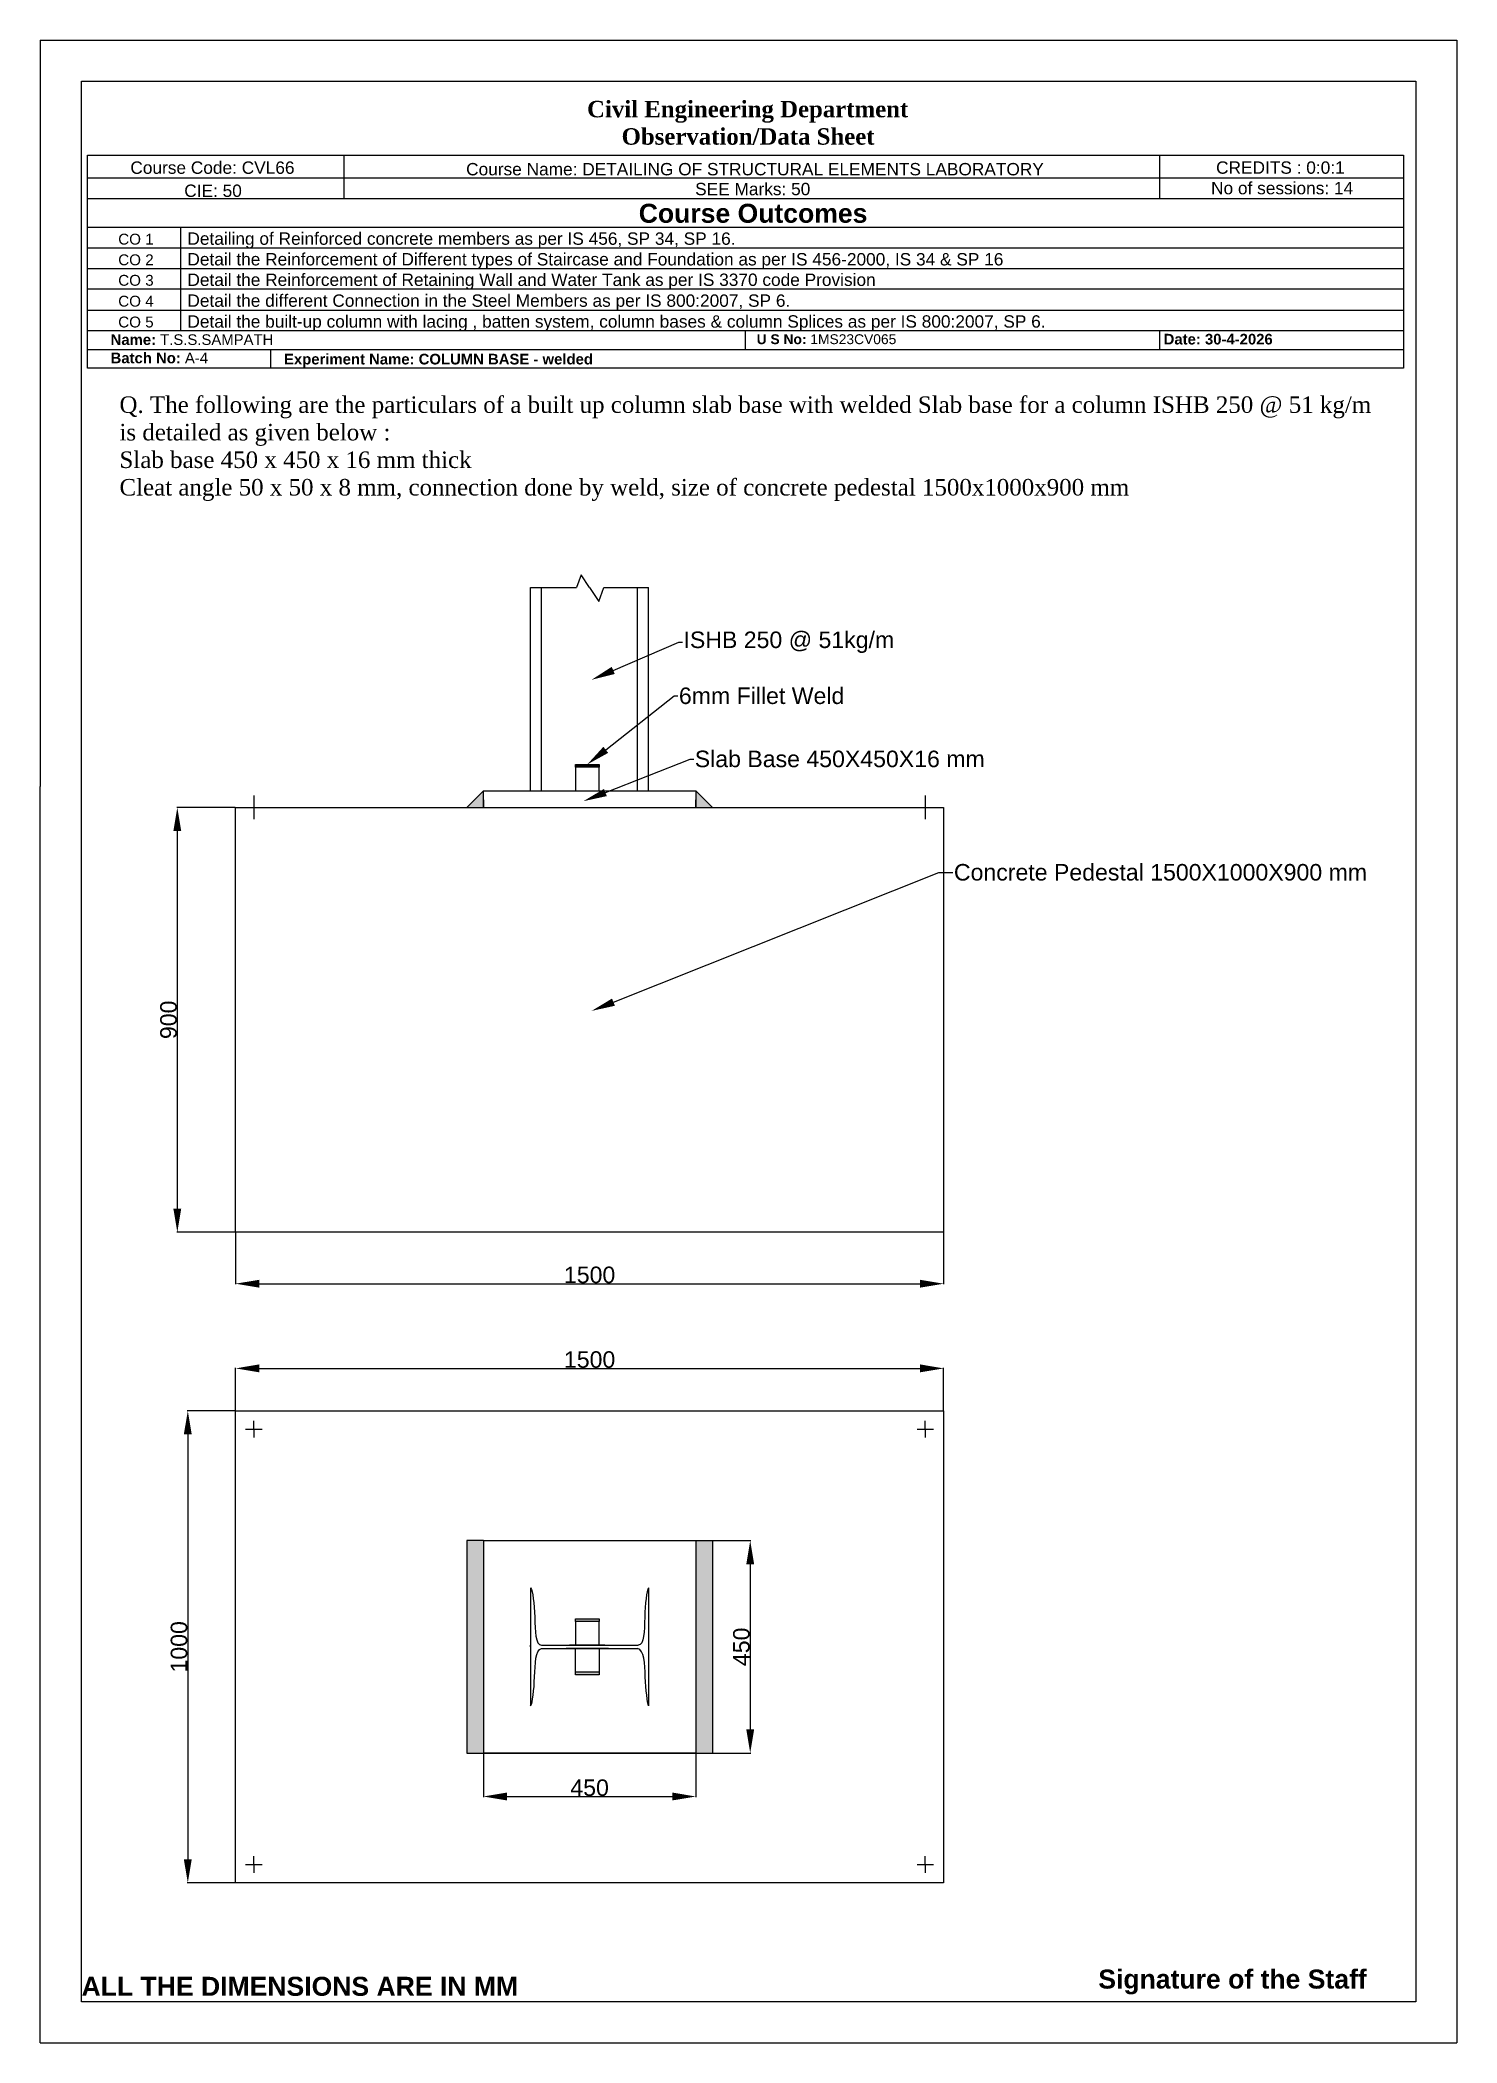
# Model space of a CAD drawing. Header units: millimetres. Extents: x 868 to 41290, y -4185 to 3706.
# Drawn here: x 19688 to 22690, y -4185 to 59 of the extents above; entities that cross this region are included whole.
import ezdxf
from ezdxf import colors
from ezdxf.entities.mleader import LeaderData, LeaderLine
from ezdxf.math import Vec2, Vec3

# ---------------------------------------------------------------- set-up
doc = ezdxf.new("R2010")
doc.units = ezdxf.units.MM
doc.styles.get("Standard").update_dxf_attribs({"font": 'arial.ttf'})
doc.dimstyles.new('ISO-25', dxfattribs={"dimtxt": 25, "dimasz": 10, "dimexe": 1.25, "dimexo": 0.625, "dimtad": 1, "dimdsep": 46, "dimtxsty": 'Standard', "dimcen": 2.5, "dimadec": 0, "dimazin": 0, "dimtfac": 1, "dimtmove": 0, "dimatfit": 3, "dimfxl": 1, "dimarcsym": 0})

msp = doc.modelspace()

# ---------------------------------------------------------------- texts
at = {"attachment_point": 1}
for s, width, gutter_width, insert, char_height in [('\\pxqc;{\\fBookman Old Style|b0|i0|c0|p18;\\H1.16667x;         \\fBookman Old Style|b1|i0|c0|p18;\\H1.14285x;       Civil Engineering Department\\P               Observation/Data Sheet}', 1325.53707, 130.506, (20426.512, -70.224), 26.101181), ('Course Code: CVL66', 1226.22337, 130.954, (19879.324, -198.63), 26.19086), ('Course Name: DETAILING OF STRUCTURAL ELEMENTS LABORATORY', 1226.22337, 130.954, (20590.601, -201.842), 26.19086), ('CREDITS : 0:0:1', 1226.22337, 130.954, (22179.286, -198.463), 26.19086), ('CIE: 50', 1226.22337, 130.954, (19993.486, -247.576), 26.1909), ('SEE Marks: 50', 1226.22337, 130.954, (21075.742, -243.924), 26.19086), ('No of sessions: 14', 1226.22337, 130.954, (22168.698, -241.945), 26.19086), ('{\\fArial|b1|i0|c0|p34;Course Outcomes}', 1226.22337, 130.954, (20956.251, -288.238), 40.26032), ('CO 1', 1077.49699, 115.071, (19853.618, -351.728), 23.0142), ('Detailing of Reinforced concrete members as per IS 456, SP 34, SP 16.', 1226.22337, 130.954, (20000.155, -348.94), 26.19086), ('CO 2', 1077.49699, 115.071, (19853.618, -395.493), 23.0142), ('Detail the Reinforcement of Different types of Staircase and Foundation as per IS 456-2000, IS 34 & SP 16', 2118.8861, 130.954, (20000.155, -392.705), 26.190859), ('CO 3', 1077.49699, 115.071, (19853.618, -438.901), 23.0142), ('Detail the Reinforcement of Retaining Wall and Water Tank as per IS 3370 code Provision', 1846.75797, 130.954, (20000.155, -436.113), 26.19086), ('CO 4', 1077.49699, 115.071, (19853.618, -483.093), 23.0142), ('Detail the different Connection in the Steel Members as per IS 800:2007, SP 6.', 1613.7998, 130.954, (20000.155, -480.305), 26.19086), ('CO 5', 1077.49699, 115.071, (19853.618, -527.257), 23.0142), ('Detail the built-up column with lacing , batten system, column bases & column Splices as per IS 800:2007, SP 6.', 2174.54867, 130.954, (20000.155, -524.469), 26.190859), ('{\\fArial|b1|i0|c0|p34;Name: }T.S.S.SAMPATH', 1226.22337, 130.954, (19837.432, -564.762), 22.54578), ('{\\fArial|b1|i0|c0|p34;U S No: }1MS23CV065', 1226.22337, 130.954, (21206.09, -564.677), 20.93536), ('{\\fArial|b1|i0|c0|p34;Date: 30-4-2026}', 1226.22337, 130.954, (22068.207, -563.777), 22.54578), ('{\\fArial|b1|i0|c0|p34;Batch No: }A-4', 1226.22337, 130.954, (19837.432, -603.653), 22.54578), ('{\\fArial|b1|i0|c0|p34;Experiment Name: COLUMN BASE - welded}', 1226.22337, 130.954, (20204.765, -606.084), 22.54578), ('{\\fBookman Old Style|b0|i0|c0|p18;Q. The following are the particulars of a built up column slab base with welded Slab base for a column ISHB 250 @ 51 kg/m is detailed as given below : \\PSlab base 450 x 450 x 16 mm thick \\PCleat angle 50 x 50 x 8 mm, connection done by weld, size of concrete pedestal 1500x1000x900 mm }', 2659.15061, 12.5, (19856.249, -696.292), 35), ('{\\fArial|b1|i0|c0|p34;Signature of the Staff}', 1226.22337, 130.954, (21929.812, -4029.14), 40.26032), ('{\\fArial|b1|i0|c0|p34;ALL THE DIMENSIONS ARE IN MM}', 1226.22337, 130.954, (19775.907, -4044.408), 40.26032)]:
    msp.add_mtext_dynamic_manual_height_columns(s, width=width, gutter_width=gutter_width, heights=[0], dxfattribs=dict(at, insert=insert, char_height=char_height))

# ---------------------------------------------------------------- blocks, each defined once
blk = doc.blocks.new('*D21')
at = {"color": 0, "lineweight": -2, "transparency": 16777216}
for p, q in [((20101.6, -1567.1), (19977.5, -1567.1)), ((19978.8, -1617.1), (19978.8, -2417.1)), ((20101.6, -2467.1), (19977.5, -2467.1))]:
    blk.add_line(p, q, dxfattribs=at)
for points in [[(19970.4, -1617.1), (19987.1, -1617.1), (19978.8, -1567.1)], [(19970.4, -2417.1), (19987.1, -2417.1), (19978.8, -2467.1)]]:
    blk.add_solid(points, dxfattribs=at)
at = {"layer": 'Defpoints', "color": 0, "lineweight": -2, "transparency": 16777216}
for p in [(20102.2, -1567.1), (19978.8, -2467.1), (20102.2, -2467.1)]:
    blk.add_point(p, dxfattribs=at)
at = {"color": 0, "transparency": 16777216, "insert": (19960.3, -2017.1), "char_height": 35, "attachment_point": 5, "rotation": 90}
blk.add_mtext('900', dxfattribs=at)
blk = doc.blocks.new('*D22')
at = {"color": 0, "lineweight": -2, "transparency": 16777216}
for p, q in [((20102.2, -2467.7), (20102.2, -2577.4)), ((21602.2, -2467.7), (21602.2, -2577.4)), ((20152.2, -2576.1), (21552.2, -2576.1))]:
    blk.add_line(p, q, dxfattribs=at)
for points in [[(20152.2, -2567.8), (20152.2, -2584.5), (20102.2, -2576.1)], [(21552.2, -2567.8), (21552.2, -2584.5), (21602.2, -2576.1)]]:
    blk.add_solid(points, dxfattribs=at)
at = {"layer": 'Defpoints', "color": 0, "lineweight": -2, "transparency": 16777216}
for p in [(20102.2, -2467.1), (21602.2, -2467.1), (21602.2, -2576.1)]:
    blk.add_point(p, dxfattribs=at)
at = {"color": 0, "transparency": 16777216, "insert": (20852.2, -2557.6), "char_height": 35, "attachment_point": 5}
blk.add_mtext('1500', dxfattribs=at)
blk = doc.blocks.new('*D23')
at = {"color": 0, "lineweight": -2, "transparency": 16777216}
for p, q in [((20102.2, -2844.8), (20102.2, -2754.2)), ((20152.2, -2755.5), (21552.2, -2755.5)), ((21602.2, -2844.8), (21602.2, -2754.2))]:
    blk.add_line(p, q, dxfattribs=at)
for points in [[(20152.2, -2747.1), (20152.2, -2763.8), (20102.2, -2755.5)], [(21552.2, -2747.1), (21552.2, -2763.8), (21602.2, -2755.5)]]:
    blk.add_solid(points, dxfattribs=at)
at = {"layer": 'Defpoints', "color": 0, "lineweight": -2, "transparency": 16777216}
for p in [(21602.2, -2755.5), (20102.2, -2845.4), (21602.2, -2845.4)]:
    blk.add_point(p, dxfattribs=at)
at = {"color": 0, "transparency": 16777216, "insert": (20852.2, -2737), "char_height": 35, "attachment_point": 5}
blk.add_mtext('1500', dxfattribs=at)
blk = doc.blocks.new('*D24')
at = {"color": 0, "lineweight": -2, "transparency": 16777216}
for p, q in [((20101.6, -2845.4), (19999.7, -2845.4)), ((20001, -2895.4), (20001, -3795.4)), ((20101.6, -3845.4), (19999.7, -3845.4))]:
    blk.add_line(p, q, dxfattribs=at)
for points in [[(19992.6, -2895.4), (20009.3, -2895.4), (20001, -2845.4)], [(19992.6, -3795.4), (20009.3, -3795.4), (20001, -3845.4)]]:
    blk.add_solid(points, dxfattribs=at)
at = {"layer": 'Defpoints', "color": 0, "lineweight": -2, "transparency": 16777216}
for p in [(20102.2, -2845.4), (20001, -3845.4), (20102.2, -3845.4)]:
    blk.add_point(p, dxfattribs=at)
at = {"color": 0, "transparency": 16777216, "insert": (19982.5, -3345.4), "char_height": 35, "attachment_point": 5, "rotation": 90}
blk.add_mtext('1000', dxfattribs=at)
blk = doc.blocks.new('*D25')
at = {"color": 0, "lineweight": -2, "transparency": 16777216}
for p, q in [((20627.2, -3571), (20627.2, -3663.7)), ((21077.2, -3571), (21077.2, -3663.7)), ((20677.2, -3662.5), (21027.2, -3662.5))]:
    blk.add_line(p, q, dxfattribs=at)
for points in [[(20677.2, -3654.1), (20677.2, -3670.8), (20627.2, -3662.5)], [(21027.2, -3654.1), (21027.2, -3670.8), (21077.2, -3662.5)]]:
    blk.add_solid(points, dxfattribs=at)
at = {"layer": 'Defpoints', "color": 0, "lineweight": -2, "transparency": 16777216}
for p in [(20627.2, -3570.4), (21077.2, -3570.4), (21077.2, -3662.5)]:
    blk.add_point(p, dxfattribs=at)
at = {"color": 0, "transparency": 16777216, "insert": (20852.2, -3644), "char_height": 35, "attachment_point": 5}
blk.add_mtext('450', dxfattribs=at)
blk = doc.blocks.new('*D26')
at = {"color": 0, "lineweight": -2, "transparency": 16777216}
for p, q in [((21077.8, -3120.4), (21193.7, -3120.4)), ((21192.4, -3170.4), (21192.4, -3520.4)), ((21077.8, -3570.4), (21193.7, -3570.4))]:
    blk.add_line(p, q, dxfattribs=at)
for points in [[(21184.1, -3170.4), (21200.7, -3170.4), (21192.4, -3120.4)], [(21184.1, -3520.4), (21200.7, -3520.4), (21192.4, -3570.4)]]:
    blk.add_solid(points, dxfattribs=at)
at = {"layer": 'Defpoints', "color": 0, "lineweight": -2, "transparency": 16777216}
for p in [(21077.2, -3120.4), (21077.2, -3570.4), (21192.4, -3570.4)]:
    blk.add_point(p, dxfattribs=at)
at = {"color": 0, "transparency": 16777216, "insert": (21173.9, -3345.4), "char_height": 35, "attachment_point": 5, "rotation": 90}
blk.add_mtext('450', dxfattribs=at)

# ---------------------------------------------------------------- dimensions: what is measured, and where the dimension line sits
for base, p1, p2, picture, middle in [((19978.77, -2467.061), (20102.183, -1567.061), (20102.183, -2467.061), '*D21', (19960.275, -2017.061)), ((20000.964, -3845.377), (20102.183, -2845.377), (20102.183, -3845.377), '*D24', (19982.469, -3345.377)), ((21192.405, -3570.377), (21077.183, -3120.377), (21077.183, -3570.377), '*D26', (21173.91, -3345.377))]:
    dim = msp.add_linear_dim(base=base, p1=p1, p2=p2, angle=90, dimstyle='ISO-25', override={"dimtxt": 35, "dimasz": 50})
    dim.commit()
    dim.dimension.update_dxf_attribs({"geometry": picture, "text_midpoint": middle})
for base, p1, p2, picture, middle in [((21602.183, -2576.132), (20102.183, -2467.061), (21602.183, -2467.061), '*D22', (20852.183, -2557.637)), ((21602.183, -2755.451), (20102.183, -2845.377), (21602.183, -2845.377), '*D23', (20852.183, -2736.956)), ((21077.183, -3662.481), (20627.183, -3570.377), (21077.183, -3570.377), '*D25', (20852.183, -3643.986))]:
    dim = msp.add_linear_dim(base=base, p1=p1, p2=p2, dimstyle='ISO-25', override={"dimtxt": 35, "dimasz": 50})
    dim.commit()
    dim.dimension.update_dxf_attribs({"geometry": picture, "text_midpoint": middle})

# ---------------------------------------------------------------- hatches: boundary and pattern name
at = {"true_color": 0x000000}
h = msp.add_hatch(color=18, dxfattribs=at)
h.dxf.hatch_style = 1
h.paths.add_polyline_path([(20872.183, -1476.061), (20822.183, -1476.061), (20822.183, -1482.061), (20872.183, -1482.061)])
h = msp.add_hatch(color=18, dxfattribs=at)
h.dxf.hatch_style = 1
h.paths.add_polyline_path([(21077.183, -1532.061), (21077.183, -1567.061), (21112.183, -1567.061)])
h.paths.add_polyline_path([(20627.183, -1532.061), (20592.183, -1567.061), (20627.183, -1567.061)])
h.paths.add_polyline_path([(20627.183, -3120.377), (20592.183, -3120.377), (20592.183, -3570.377), (20627.183, -3570.377)])
h.paths.add_polyline_path([(21112.183, -3120.377), (21077.183, -3120.377), (21077.183, -3570.377), (21112.183, -3570.377)])
h = msp.add_hatch(color=18, dxfattribs=at)
h.dxf.hatch_style = 1
h.paths.add_polyline_path([(20872.183, -3285.927), (20822.183, -3285.927), (20822.183, -3291.927), (20872.183, -3291.927)])
h.paths.add_polyline_path([(20872.522, -3398.827), (20822.522, -3398.827), (20822.522, -3404.827), (20872.522, -3404.827)])

# ---------------------------------------------------------------- linework, layer by layer
for p, q in [((19688.028, 58.582), (22689.525, 58.582)), ((19688.028, 58.582), (19688.028, -1522.999)), ((22689.525, 58.582), (22689.525, -4184.561)), ((20331.724, -185.052), (20331.724, -278.01)), ((22059.591, -185.052), (22059.591, -278.01)), ((19788.801, -233.31), (22576.269, -233.31)), ((22576.269, -278.01), (19788.801, -278.01)), ((19788.801, -338.019), (22576.269, -338.019)), ((19985.847, -338.019), (19985.847, -382.486)), ((22576.269, -382.486), (19788.801, -382.486)), ((19985.847, -382.486), (19985.847, -425.548)), ((19788.801, -425.548), (22576.269, -425.548)), ((19985.847, -425.548), (19985.847, -469.302)), ((22576.269, -469.302), (19788.801, -469.302)), ((19985.847, -469.302), (19985.847, -513.931)), ((19788.801, -513.931), (22576.269, -513.931)), ((19985.847, -513.931), (19985.847, -557.631)), ((22576.269, -557.631), (19788.801, -557.631)), ((21182.315, -596.648), (21182.315, -557.631)), ((22060.318, -596.648), (22060.318, -557.631)), ((19788.801, -596.648), (22576.269, -596.648)), ((20176.942, -636.411), (20176.942, -596.648)), ((20727.183, -1532.061), (20727.183, -1101.061)), ((20727.183, -1101.061), (20824.104, -1101.061)), ((20750.383, -1532.061), (20750.383, -1101.061)), ((20834.461, -1074.019), (20824.104, -1101.061)), ((20852.183, -1101.061), (20834.461, -1074.019)), ((20852.183, -1101.061), (20871.909, -1131.161)), ((20871.909, -1131.161), (20882.464, -1101.061)), ((20882.464, -1101.061), (20977.183, -1101.061)), ((20953.983, -1532.061), (20953.983, -1101.061)), ((20977.183, -1532.061), (20977.183, -1101.061)), ((20822.183, -1482.061), (20822.183, -1476.061)), ((20822.183, -1476.061), (20872.183, -1476.061)), ((20872.183, -1482.061), (20822.183, -1482.061)), ((20822.183, -1482.061), (20822.183, -1532.061)), ((20872.183, -1476.061), (20872.183, -1482.061)), ((20872.183, -1532.061), (20872.183, -1482.061)), ((19688.028, -4184.561), (19688.028, -1522.999)), ((20102.183, -1567.061), (21602.183, -1567.061)), ((20102.183, -2467.061), (20102.183, -1567.061)), ((20141.074, -1542.061), (20141.074, -1592.061)), ((20627.183, -1532.061), (20592.183, -1567.061)), ((20627.183, -1567.061), (20627.183, -1532.061)), ((20627.183, -1532.061), (21077.183, -1532.061)), ((20627.183, -1551.061), (20627.183, -1567.061)), ((20627.183, -1551.061), (20627.183, -1567.061)), ((20627.183, -1567.061), (20852.183, -1567.061)), ((20802.183, -1532.061), (20892.183, -1532.061)), ((20822.183, -1532.061), (20872.183, -1532.061)), ((20847.183, -1532.061), (20892.183, -1532.061)), ((20847.183, -1532.061), (20872.183, -1532.061)), ((20852.183, -1532.061), (20884.683, -1532.061)), ((20852.183, -1567.061), (21077.183, -1567.061)), ((21077.183, -1532.061), (21077.183, -1567.061)), ((21077.183, -1532.061), (21112.183, -1567.061)), ((21077.183, -1567.061), (21077.183, -1551.061)), ((21077.183, -1551.061), (21077.183, -1567.061)), ((21563.292, -1542.061), (21563.292, -1592.061)), ((21602.183, -1567.061), (21602.183, -2467.061)), ((21602.183, -2467.061), (20102.183, -2467.061)), ((20102.183, -2845.377), (21602.183, -2845.377)), ((20102.183, -3845.377), (20102.183, -2845.377)), ((20123.574, -2884.268), (20158.574, -2884.268)), ((20141.074, -2884.268), (20141.074, -2866.768)), ((20141.074, -2884.268), (20141.074, -2901.768)), ((21545.792, -2884.268), (21580.792, -2884.268)), ((21563.292, -2884.268), (21563.292, -2866.768)), ((21563.292, -2884.268), (21563.292, -2901.768)), ((21602.183, -2845.377), (21602.183, -3845.377)), ((20102.183, -3345.377), (20102.183, -3120.377)), ((20592.183, -3120.377), (20592.183, -3570.377)), ((20627.183, -3120.377), (20592.183, -3120.377)), ((20627.183, -3120.377), (20627.183, -3570.377)), ((20627.183, -3120.377), (21077.183, -3120.377)), ((21077.183, -3120.377), (21077.183, -3570.377)), ((21077.183, -3120.377), (21112.183, -3120.377)), ((21112.183, -3120.377), (21112.183, -3570.377)), ((21602.183, -3120.377), (21602.183, -3570.377)), ((20727.183, -3220.377), (20727.183, -3470.377)), ((20977.18, -3220.374), (20977.183, -3470.368)), ((20822.183, -3291.927), (20822.183, -3285.927)), ((20822.183, -3285.927), (20872.183, -3285.927)), ((20872.183, -3291.927), (20822.183, -3291.927)), ((20822.183, -3291.927), (20822.183, -3341.927)), ((20872.183, -3285.927), (20872.183, -3291.927)), ((20872.183, -3341.927), (20872.183, -3291.927)), ((20727.183, -3345.377), (20727.183, -3341.927)), ((20750.383, -3341.927), (20955.317, -3341.927)), ((20750.383, -3348.827), (20953.983, -3348.827)), ((20802.183, -3341.927), (20892.183, -3341.927)), ((20892.216, -3348.827), (20802.216, -3348.827)), ((20884.683, -3341.927), (20809.683, -3341.927)), ((20885.022, -3348.827), (20810.022, -3348.827)), ((20822.183, -3341.927), (20872.183, -3341.927)), ((20822.522, -3398.827), (20822.522, -3348.827)), ((20822.522, -3348.827), (20872.522, -3348.827)), ((20847.183, -3341.927), (20892.183, -3341.927)), ((20847.183, -3341.927), (20872.183, -3341.927)), ((20847.522, -3348.827), (20872.522, -3348.827)), ((20872.522, -3348.827), (20872.522, -3373.827)), ((20977.181, -3341.927), (20977.183, -3341.927)), ((20977.182, -3348.827), (20977.183, -3348.827)), ((20872.522, -3373.827), (20872.522, -3398.827)), ((20872.522, -3398.827), (20822.522, -3398.827)), ((20822.522, -3404.827), (20822.522, -3398.827)), ((20872.522, -3404.827), (20822.522, -3404.827)), ((20872.522, -3398.827), (20872.522, -3404.827)), ((20592.183, -3570.377), (21112.183, -3570.377)), ((21077.183, -3570.377), (20627.183, -3570.377)), ((20123.574, -3806.486), (20158.574, -3806.486)), ((20141.074, -3806.486), (20141.074, -3788.986)), ((20141.074, -3806.486), (20141.074, -3823.986)), ((21545.792, -3806.486), (21580.792, -3806.486)), ((21563.292, -3806.486), (21563.292, -3788.986)), ((21563.292, -3806.486), (21563.292, -3823.986)), ((21602.183, -3845.377), (20102.183, -3845.377)), ((19688.028, -4184.561), (21570.753, -4184.561)), ((21570.753, -4184.561), (22689.525, -4184.561))]:
    msp.add_line(p, q)
for points in [[(19775.907, -28.185), (22602.177, -28.185), (22602.177, -4097.191), (19775.907, -4097.191)], [(19788.801, -185.052), (22576.269, -185.052), (22576.269, -636.411), (19788.801, -636.411)]]:
    msp.add_lwpolyline(points, close=True)
for points in [[(20727.183, -3220.377), (20728.83, -3223.7), (20730.305, -3228.749), (20731.613, -3235.3), (20732.758, -3243.128), (20733.745, -3252.007), (20734.578, -3261.714), (20735.263, -3272.022), (20735.803, -3282.708), (20736.232, -3293.521), (20736.7, -3304.11), (20737.387, -3314.1), (20738.473, -3323.117), (20740.136, -3330.783), (20742.555, -3336.724), (20745.911, -3340.564), (20750.383, -3341.927)], [(20977.18, -3220.374), (20975.556, -3223.708), (20974.116, -3228.767), (20972.854, -3235.327), (20971.763, -3243.163), (20970.837, -3252.049), (20970.071, -3261.761), (20969.458, -3272.074), (20968.992, -3282.763), (20968.639, -3293.578), (20968.251, -3304.168), (20967.651, -3314.158), (20966.664, -3323.17), (20965.113, -3330.829), (20962.823, -3336.759), (20959.616, -3340.584), (20955.317, -3341.927)], [(20727.183, -3470.377), (20728.808, -3467.045), (20730.251, -3461.997), (20731.522, -3455.469), (20732.629, -3447.695), (20733.58, -3438.909), (20734.384, -3429.348), (20735.05, -3419.245), (20735.585, -3408.835), (20736.027, -3398.366), (20736.521, -3388.131), (20737.244, -3378.437), (20738.368, -3369.592), (20740.07, -3361.902), (20742.523, -3355.673), (20745.902, -3351.213), (20750.383, -3348.827)], [(20977.183, -3470.368), (20976.106, -3467.047), (20975.056, -3462.01), (20974.047, -3455.49), (20973.093, -3447.724), (20972.205, -3438.945), (20971.399, -3429.39), (20970.687, -3419.291), (20970.083, -3408.886), (20969.567, -3398.419), (20968.99, -3388.186), (20968.168, -3378.492), (20966.918, -3369.644), (20965.057, -3361.947), (20962.403, -3355.708), (20958.773, -3351.233), (20953.983, -3348.827)]]:
    msp.add_lwpolyline(points)

msp.set_redraw_order([(e.dxf.handle, doc.entitydb.next_handle()) for e in msp.query("TEXT MTEXT ATTDEF DIMENSION ARC_DIMENSION")])  # texts and dimensions are drawn at this point

# ---------------------------------------------------------------- leaders
ml = msp.add_multileader_mtext('Standard')
ml.set_content('ISHB 250 @ 51kg/m', color=256)
ml.set_leader_properties()
ml.build(insert=Vec2(0, 0))
ml.multileader.update_dxf_attribs({"arrow_head_size": 50})
ctx = ml.context
ctx.base_point, ctx.char_height, ctx.arrow_head_size, ctx.plane_origin = Vec3(21049.049, -1217.108), 35, 50, Vec3(20856.315, -1296.632)
notes = []
notes.append((ctx, [(0, (1, 1, 0), (21041.049, -1217.108), (1, 0), 8, [(0, [(20856.315, -1296.632)], 0, [])])]))
ctx.mtext.insert, ctx.mtext.flow_direction = Vec3(21051.049, -1194.464), 5
ml = msp.add_multileader_mtext('Standard')
ml.set_content('6mm Fillet Weld', color=256)
ml.set_leader_properties()
ml.build(insert=Vec2(0, 0))
ml.multileader.update_dxf_attribs({"arrow_head_size": 50})
ctx = ml.context
ctx.base_point, ctx.char_height, ctx.arrow_head_size, ctx.plane_origin = Vec3(21039.384, -1330.825), 35, 50, Vec3(20842.17, -1439.683)
notes.append((ctx, [(0, (1, 1, 0), (21031.384, -1330.825), (1, 0), 8, [(0, [(20847.183, -1476.061)], 0, [])])]))
ctx.mtext.insert, ctx.mtext.flow_direction = Vec3(21041.384, -1313.027), 5
ml = msp.add_multileader_mtext('Standard')
ml.set_content('Slab Base 450X450X16 mm', color=256)
ml.set_leader_properties()
ml.build(insert=Vec2(0, 0))
ml.multileader.update_dxf_attribs({"arrow_head_size": 50})
ctx = ml.context
ctx.base_point, ctx.char_height, ctx.arrow_head_size, ctx.plane_origin = Vec3(21072.959, -1464.601), 35, 50, Vec3(20839.151, -1553.853)
notes.append((ctx, [(0, (1, 1, 0), (21064.959, -1464.601), (1, 0), 8, [(0, [(20839.151, -1553.853)], 0, [])])]))
ctx.mtext.insert, ctx.mtext.flow_direction = Vec3(21074.959, -1446.803), 5
ml = msp.add_multileader_mtext('Standard')
ml.set_content('Concrete Pedestal 1500X1000X900 mm', color=256)
ml.set_leader_properties()
ml.build(insert=Vec2(0, 0))
ml.multileader.update_dxf_attribs({"arrow_head_size": 50})
ctx = ml.context
ctx.base_point, ctx.char_height, ctx.arrow_head_size, ctx.plane_origin = Vec3(21621.936, -1704.74), 35, 50, Vec3(20856.315, -1998.181)
notes.append((ctx, [(0, (1, 1, 0), (21592.183, -1704.74), (1, 0), 29.753, [(0, [(20856.315, -1998.181)], 0, [])])]))
ctx.mtext.insert, ctx.mtext.flow_direction = Vec3(21623.936, -1686.942), 5
for ctx, leaders in notes:
    for number, flags, end, landing, length, lines in leaders:
        leader = LeaderData()
        leader.index, (leader.has_last_leader_line, leader.has_dogleg_vector, leader.attachment_direction) = number, flags
        leader.last_leader_point, leader.dogleg_vector, leader.dogleg_length = Vec3(end), Vec3(landing), length
        for number, points, colour, breaks in lines:
            line = LeaderLine()
            line.index, line.vertices, line.color, line.breaks = number, Vec3.list(points), colors.encode_raw_color(colour), breaks
            leader.lines.append(line)
        ctx.leaders.append(leader)

doc.saveas('drawing.dxf')
